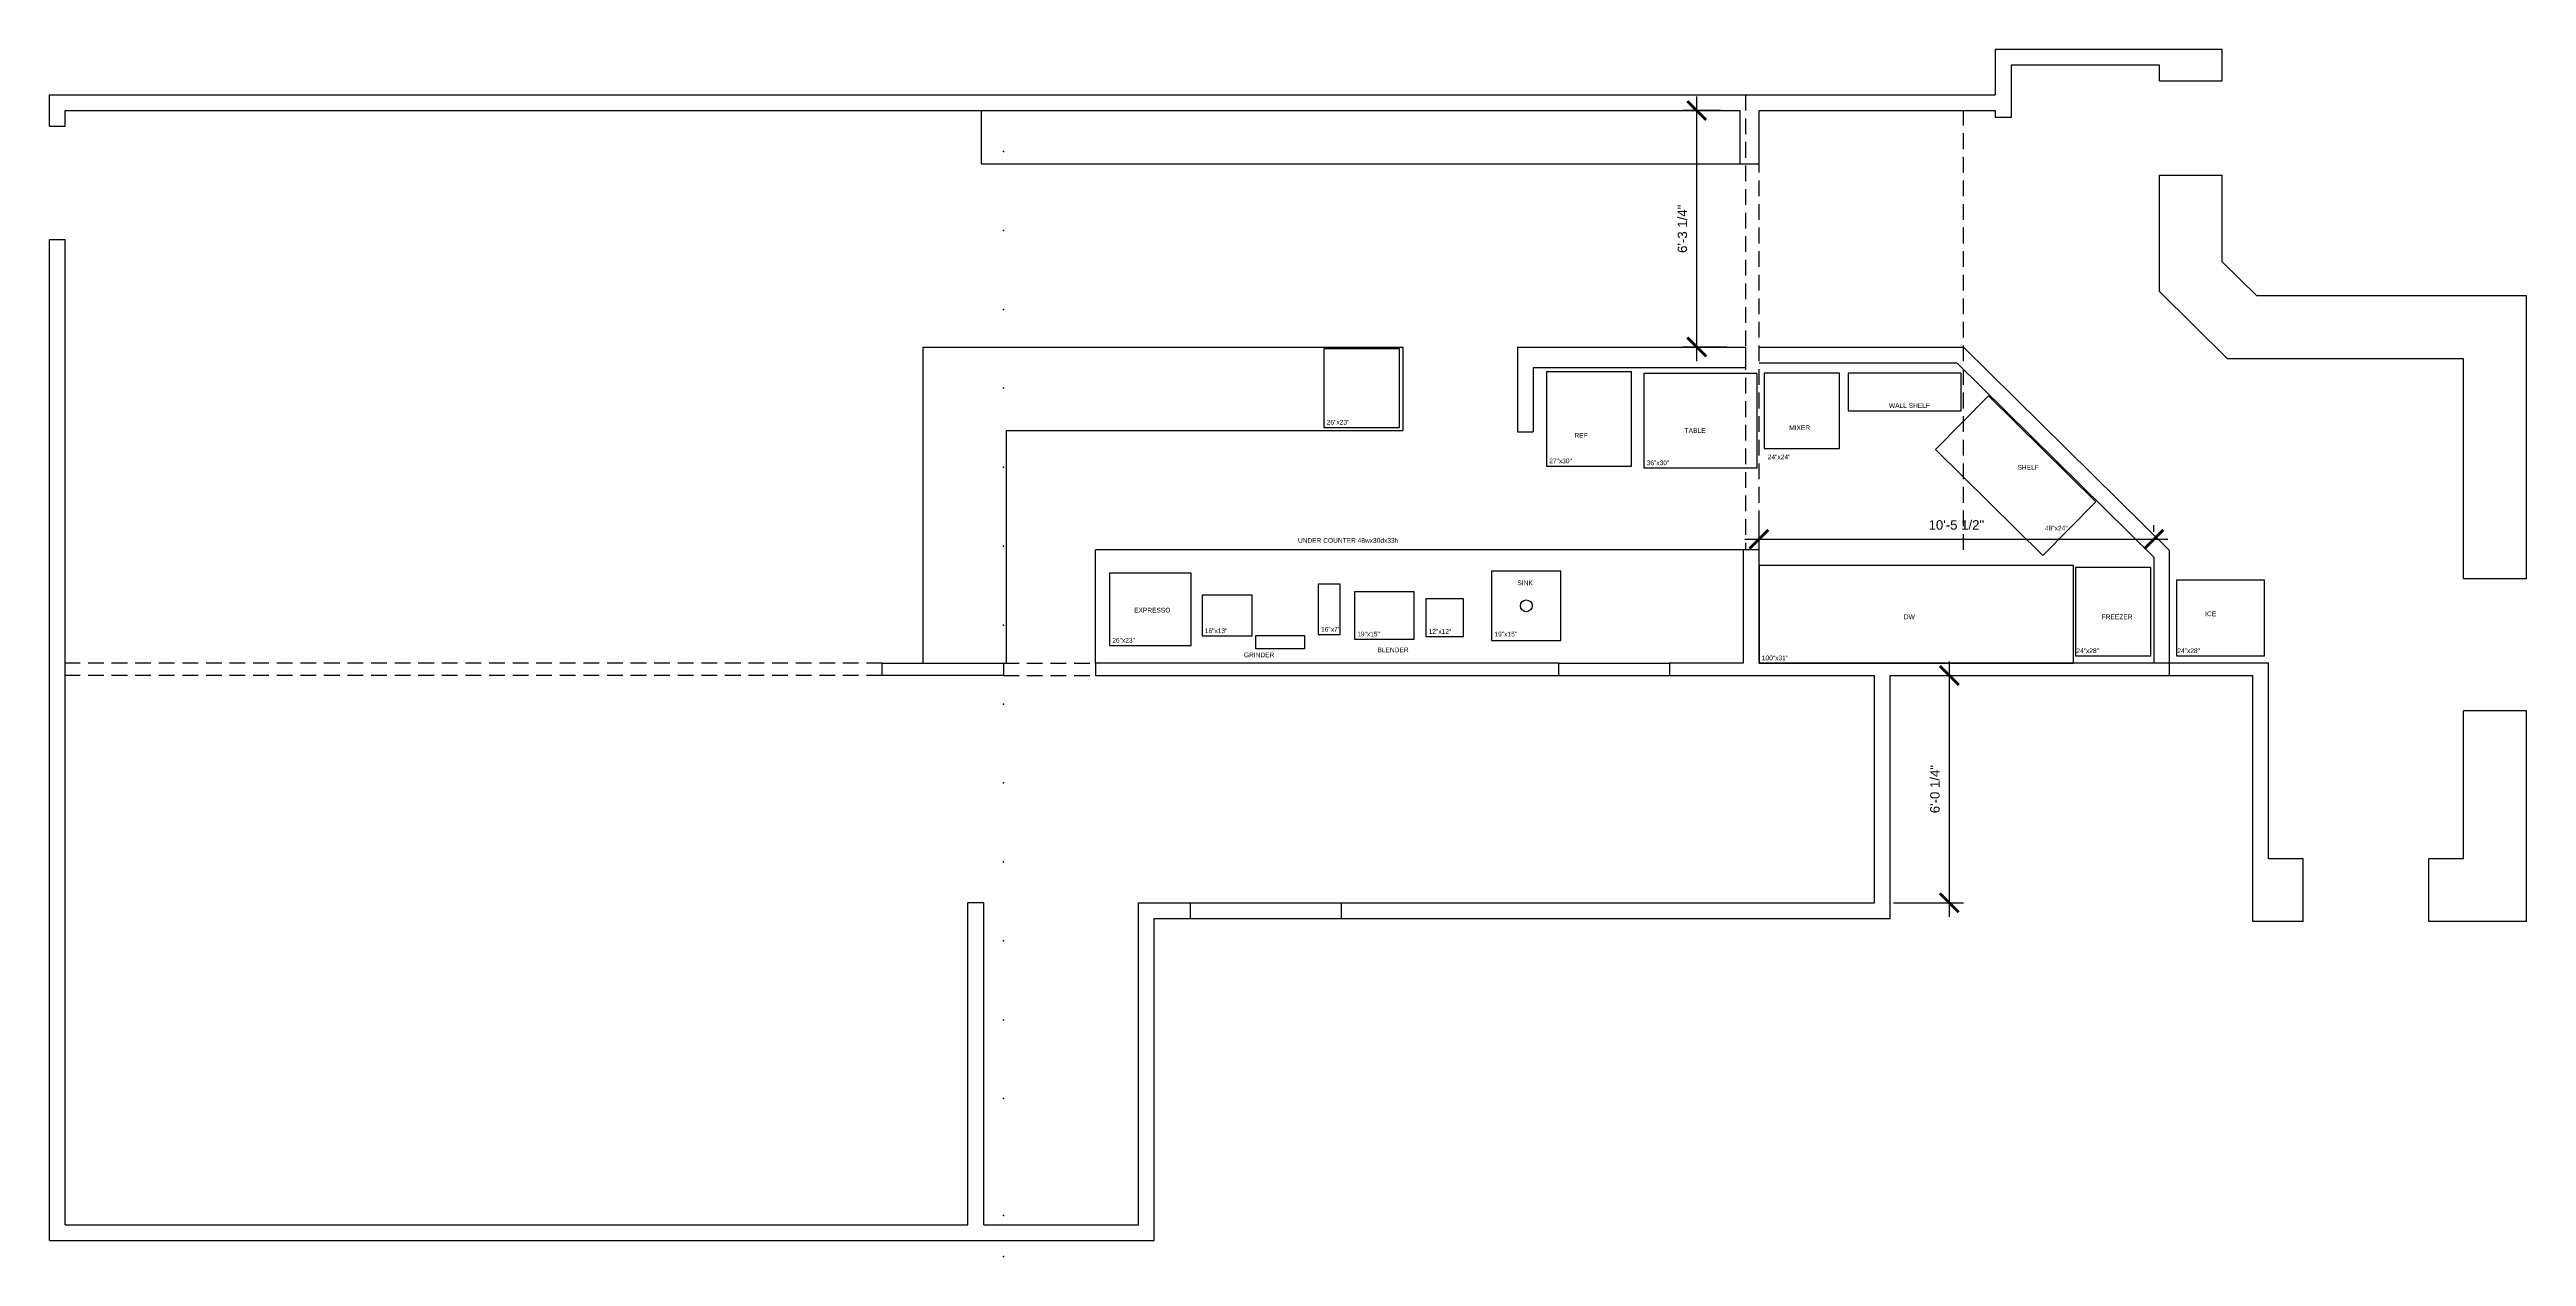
# Model space of a CAD drawing. Header units: inches. Extents: x -5 to 783, y -15 to 369.
import ezdxf

# ---------------------------------------------------------------- set-up
doc = ezdxf.new("R2010")
doc.units = ezdxf.units.IN
doc.header["$LTSCALE"] = 20
doc.linetypes.add('HIDDEN', pattern=[0.375, 0.25, -0.125])
doc.layers.add('furniture', color=51, linetype='Continuous')
doc.styles.get("Standard").update_dxf_attribs({"font": 'arial.ttf'})
doc.dimstyles.new('Arch96', dxfattribs={"dimscale": 96, "dimtxt": 0.03125, "dimasz": 0.0625, "dimexe": 0.046875, "dimexo": 0.0625, "dimgap": 0.03125, "dimtad": 1, "dimtoh": 1, "dimdec": 4, "dimzin": 3, "dimdsep": 46, "dimlunit": 4, "dimtxsty": 'Standard', "dimblk1": 'ARCHTICK', "dimblk2": 'ARCHTICK', "dimsah": 1, "dimcen": 0.1875, "dimdle": 0.046875, "dimclrd": 256, "dimclre": 256, "dimclrt": 256, "dimaunit": 1, "dimadec": 3, "dimazin": 2, "dimtfac": 1, "dimtdec": 4, "dimtmove": 2, "dimatfit": 3, "dimldrblk": 'ARO14', "dimfxl": 1, "dimfrac": 2, "dimlwd": -3, "dimlwe": -3, "dimarcsym": 0})

# ---------------------------------------------------------------- blocks, each defined once
blk = doc.blocks.new('_ARCHTICK')
at = {"linetype": 'ByBlock', "const_width": 0.15}
blk.add_lwpolyline([(-0.5, -0.5), (0.5, 0.5)], dxfattribs=at)
blk = doc.blocks.new('*D16')
at = {"lineweight": -3, "transparency": 16777216}
for p, q in [((598.99, 174.25), (598.99, 93)), ((581.25, 169.75), (603.49, 169.75)), ((581.25, 97.5), (603.49, 97.5))]:
    blk.add_line(p, q, dxfattribs=at)
at = {"layer": 'Defpoints', "color": 0, "transparency": 16777216}
for p in [(575.25, 169.75), (575.25, 97.5), (598.99, 97.5)]:
    blk.add_point(p, dxfattribs=at)
at = {"lineweight": -3, "transparency": 16777216, "xscale": 6, "yscale": 6, "zscale": 6}
for p, rotation in [((598.99, 169.75), 90), ((598.99, 97.5), 270)]:
    blk.add_blockref('_ARCHTICK', p, dxfattribs=dict(at, rotation=rotation))
at = {"transparency": 16777216, "insert": (594.44, 133.63), "char_height": 3, "attachment_point": 5, "rotation": 90}
blk.add_mtext('6\'-0 1/4"', dxfattribs=at)
blk = doc.blocks.new('ARO14')
blk.add_line((0, 0), (-1.02, 0))
at = {"const_width": 0.0625}
blk.add_lwpolyline([(-0.77, 0.47), (0, 0), (-0.77, -0.47)], dxfattribs=at)
blk = doc.blocks.new('*D17')
at = {"lineweight": -3, "transparency": 16777216}
for p, q in [((526.52, 349.5), (514.21, 349.5)), ((518.71, 269.75), (518.71, 354)), ((528.25, 274.25), (514.21, 274.25))]:
    blk.add_line(p, q, dxfattribs=at)
at = {"layer": 'Defpoints', "color": 0, "transparency": 16777216}
for p in [(518.71, 349.5), (532.52, 349.5), (534.25, 274.25)]:
    blk.add_point(p, dxfattribs=at)
at = {"lineweight": -3, "transparency": 16777216, "xscale": 6, "yscale": 6, "zscale": 6}
for p, rotation in [((518.71, 349.5), 90), ((518.71, 274.25), 270)]:
    blk.add_blockref('_ARCHTICK', p, dxfattribs=dict(at, rotation=rotation))
at = {"transparency": 16777216, "insert": (514.15, 311.88), "char_height": 3, "attachment_point": 5, "rotation": 90}
blk.add_mtext('6\'-3 1/4"', dxfattribs=at)
blk = doc.blocks.new('*D18')
at = {"lineweight": -3, "transparency": 16777216}
for p, q in [((534, 213.11), (668.5, 213.11)), ((538.5, 210.75), (538.5, 217.61)), ((664, 215.5), (664, 217.61))]:
    blk.add_line(p, q, dxfattribs=at)
at = {"layer": 'Defpoints', "color": 0, "transparency": 16777216}
for p in [(664, 213.11), (664, 209.5), (538.5, 204.75)]:
    blk.add_point(p, dxfattribs=at)
at = {"lineweight": -3, "transparency": 16777216, "xscale": 6, "yscale": 6, "zscale": 6, "rotation": 180}
blk.add_blockref('_ARCHTICK', (538.5, 213.11), dxfattribs=at)
at = {"lineweight": -3, "transparency": 16777216, "xscale": 6, "yscale": 6, "zscale": 6}
blk.add_blockref('_ARCHTICK', (664, 213.11), dxfattribs=at)
at = {"transparency": 16777216, "insert": (601.25, 217.66), "char_height": 3, "attachment_point": 5}
blk.add_mtext('10\'-5 1/2"', dxfattribs=at)

msp = doc.modelspace()

# ---------------------------------------------------------------- linework, layer by layer
for p, q in [((613.63485, 368.91187), (613.63485, 354.5)), ((685.79269, 368.91187), (613.63485, 368.91187)), ((618.63485, 363.91187), (618.63485, 347.23896)), ((665.79269, 363.91187), (618.63485, 363.91187)), ((665.79269, 358.91187), (665.79269, 363.91187)), ((685.79269, 358.91187), (685.79269, 368.91187)), ((-5, 354.5), (613.63485, 354.5)), ((-5, 344.5), (-5, 354.5)), ((665.79269, 358.91187), (685.79269, 358.91187)), ((0, 349.5), (532.52083, 349.5)), ((0, 344.5), (0, 349.5)), ((532.52083, 332.5), (532.52083, 349.5)), ((538.58542, 332.5), (538.58542, 349.5)), ((538.58542, 349.5), (613.63485, 349.5)), ((613.63485, 349.5), (613.63485, 347.23896)), ((613.63485, 349.5), (613.63485, 347.23896)), ((618.63485, 347.23896), (613.63485, 347.23896)), ((-5, 344.5), (0, 344.5)), ((532.52083, 332.5), (538.58542, 332.5)), ((665.79269, 291.95875), (665.79269, 328.91187)), ((665.79269, 328.91187), (685.79269, 328.91187)), ((685.79269, 301.33056), (685.79269, 328.91187)), ((-5, -10), (-5, 308.5)), ((-5, 308.5), (0, 308.5)), ((0, -5), (0, 308.5)), ((685.79269, 301.33056), (696.7487, 290.5)), ((665.79269, 291.95875), (687.5, 270.5)), ((782.5, 290.5), (696.7487, 290.5)), ((782.5, 200.5), (782.5, 290.5)), ((461.75, 274.25), (461.75, 247.25)), ((461.75, 274.25), (534.25, 274.25)), ((534.25, 274.25), (534.25, 267.75)), ((538.5, 274.25), (603.5, 274.25)), ((538.5, 269.25), (601.44578, 269.25)), ((601.44578, 269.25), (664, 207.41205)), ((603.5, 274.25), (669, 209.5)), ((762.5, 270.5), (687.5, 270.5)), ((762.5, 200.5), (762.5, 270.5)), ((466.75, 267.75), (534.25, 267.75)), ((466.75, 267.75), (466.75, 247.25)), ((461.75, 247.25), (466.75, 247.25)), ((533.5, 209.75), (533.5, 173.75)), ((538.5, 209.75), (533.5, 209.75)), ((538.5, 173.75), (538.5, 209.75)), ((664, 207.41205), (664, 173.75)), ((669, 169.75), (669, 209.5)), ((782.5, 200.5), (762.5, 200.5)), ((327.5, 173.75), (327.5, 169.75)), ((474.75, 173.75), (327.5, 173.75)), ((474.75, 173.75), (474.75, 169.75)), ((474.75, 173.75), (510, 173.75)), ((533.5, 173.75), (510, 173.75)), ((510, 173.75), (510, 169.75)), ((700.5, 173.75), (538.5, 173.75)), ((700.5, 111.5), (700.5, 173.75)), ((327.5, 169.75), (474.75, 169.75)), ((474.75, 169.75), (510, 169.75)), ((510, 169.75), (575.25, 169.75)), ((575.25, 97.5), (575.25, 169.75)), ((580.25, 92.5), (580.25, 169.75)), ((580.25, 169.75), (695.5, 169.75)), ((695.5, 91.5), (695.5, 169.75)), ((762.5, 111.5), (762.5, 158.5)), ((782.5, 158.5), (762.5, 158.5)), ((782.5, 91.5), (782.5, 158.5)), ((711.5, 111.5), (700.5, 111.5)), ((711.5, 91.5), (711.5, 111.5)), ((762.5, 111.5), (751.5, 111.5)), ((751.5, 91.5), (751.5, 111.5)), ((287, -5), (287, 97.5)), ((292, 97.5), (287, 97.5)), ((292, -5), (292, 97.5)), ((341.25, 97.5), (357.75, 97.5)), ((341.25, -5), (341.25, 97.5)), ((357.75, 92.5), (357.75, 97.5)), ((357.75, 97.5), (405.75, 97.5)), ((405.75, 92.5), (405.75, 97.5)), ((405.75, 97.5), (575.25, 97.5)), ((346.25, 92.5), (357.75, 92.5)), ((346.25, -10), (346.25, 92.5)), ((357.75, 92.5), (405.75, 92.5)), ((405.75, 92.5), (580.25, 92.5)), ((711.5, 91.5), (695.5, 91.5)), ((782.5, 91.5), (751.5, 91.5)), ((0, -5), (287, -5)), ((292, -5), (341.25, -5)), ((-5, -10), (346.25, -10))]:
    msp.add_line(p, q)
at = {"linetype": 'HIDDEN'}
for p, q in [((534.25, 354.5), (534.25, 209.75)), ((538.5, 209.75), (538.5, 349.5)), ((603.5, 209.75), (603.5, 349.5)), ((259.75, 173.75), (0, 173.75)), ((298.25, 173.75), (327.5, 173.75)), ((259.75, 169.75), (0, 169.75)), ((298.25, 169.75), (327.5, 169.75))]:
    msp.add_line(p, q, dxfattribs=at)
msp.add_lwpolyline([(259.75, 173.75), (298.25, 173.75), (298.25, 169.75), (259.75, 169.75)], close=True)
for p in [(298.25, 336.45294), (298.25, 311.3458), (298.25, 286.23865), (298.25, 286.23865), (298.25, 261.13151), (298.25, 261.13151), (298.25, 236.02437), (298.25, 236.02437), (298.25, 236.02437), (298.25, 210.91723), (298.25, 210.91723), (298.25, 185.81008), (298.25, 185.81008), (298.25, 160.70294), (298.25, 135.5958), (298.25, 135.5958), (298.25, 110.48865), (298.25, 85.38151), (298.25, 85.38151), (298.25, 60.27437), (298.25, 35.16723), (298.25, 35.16723), (298.25, -2), (298.25, -15.04706)]:
    msp.add_point(p)
at = {"layer": 'furniture'}
for p, q in [((291.28083, 332.5), (291.28083, 349.5)), ((291.28083, 332.5), (538.58542, 332.5)), ((532.52083, 332.5), (538.58542, 332.5)), ((272.75, 173.75), (272.75, 274.25)), ((272.75, 274.25), (425.25, 274.25)), ((425.25, 274.25), (425.25, 247.75)), ((299.25, 173.75), (299.25, 247.75)), ((299.25, 247.75), (425.25, 247.75)), ((533.5, 209.75), (327.5, 209.75)), ((327.5, 173.75), (327.5, 209.75))]:
    msp.add_line(p, q, dxfattribs=at)
for points in [[(400.16645, 248.72012), (424.16645, 248.72012), (424.16645, 273.72012), (400.16645, 273.72012)], [(470.91411, 236.41183), (497.91411, 236.41183), (497.91411, 266.41183), (470.91411, 266.41183)], [(501.8867, 235.79481), (537.8867, 235.79481), (537.8867, 265.79481), (501.8867, 265.79481)], [(540.12857, 242.00353), (564.12857, 242.00353), (564.12857, 266.00353), (540.12857, 266.00353)], [(566.81972, 254.00353), (602.81972, 254.00353), (602.81972, 266.00353), (566.81972, 266.00353)], [(628.75253, 207.93873), (645.61169, 225.01996), (611.44922, 258.73829), (594.59006, 241.65705)], [(331.97731, 179.35341), (357.97731, 179.35341), (357.97731, 202.35341), (331.97731, 202.35341)], [(405.37444, 182.83325), (405.37444, 198.83325), (398.37444, 198.83325), (398.37444, 182.83325)], [(453.5, 180.94911), (475.5, 180.94911), (475.5, 202.94911), (453.5, 202.94911)], [(538.5, 173.75), (638.5, 173.75), (638.5, 204.75), (538.5, 204.75)], [(639.08557, 176.0839), (663.08557, 176.0839), (663.08557, 204.0839), (639.08557, 204.0839)], [(671.19399, 176.07104), (699.19399, 176.07104), (699.19399, 200.07104), (671.19399, 200.07104)], [(361.40895, 182.37599), (377.40895, 182.37599), (377.40895, 195.37599), (361.40895, 195.37599)], [(409.86094, 181.34006), (428.86094, 181.34006), (428.86094, 196.34006), (409.86094, 196.34006)], [(432.57587, 182.15242), (444.57587, 182.15242), (444.57587, 194.15242), (432.57587, 194.15242)], [(378.51992, 182.45798), (394.00429, 182.45798), (394.00429, 178.27805), (378.51992, 178.27805)]]:
    msp.add_lwpolyline(points, close=True, dxfattribs=at)
msp.add_circle((464.5, 191.94911), 1.87909, dxfattribs=at)

# ---------------------------------------------------------------- texts
at = {"layer": 'furniture', "char_height": 1.5, "attachment_point": 1}
for s, width, insert in [('WALL SHELF', 14.7967491, (579.81278, 256.40141)), ('26"x23"', 7.2146084, (401.06279, 251.09671)), ('REF', 7.2146084, (479.84151, 246.8971)), ('TABLE', 7.2146084, (514.84646, 248.46653)), ('MIXER', 7.2146084, (548.10552, 249.33843)), ('27"x30"', 7.2146084, (471.81046, 238.78842)), ('36"x30"', 7.2146084, (502.78305, 238.1714)), ('24"x24"', 7.2146084, (541.27991, 240.05111)), ('SHELF', 7.2146084, (620.67717, 236.74713)), ('UNDER COUNTER 48wx30dx33h', 43.9043512, (391.91857, 213.48504)), ('48"x24"', 7.2146084, (629.42254, 217.41528)), ('SINK', 7.2146084, (461.69498, 200.00138)), ('EXPRESSO', 7.2146084, (339.82798, 191.3147)), ('DW', 7.2146084, (584.55846, 189.18114)), ('FREEZER', 7.2146084, (647.46536, 189.18114)), ('ICE ', 7.2146084, (680.35046, 190.14701)), ('26"x23"', 7.2146084, (332.87365, 181.73)), ('16"x13"', 7.2146084, (362.30529, 184.75258)), ('16"x7"', 7.2146084, (399.27078, 185.20983)), ('19"x15"', 7.2146084, (410.75728, 183.71665)), ('12"x12"', 7.2146084, (433.47221, 184.529)), ('19"x15"', 7.2146084, (454.39634, 183.71665)), ('GRINDER', 7.2146084, (374.73719, 177.07484)), ('BLENDER', 7.2146084, (417.1864, 178.67195)), ('100"x31"', 7.2146084, (539.39634, 176.12659)), ('24"x28"', 7.2146084, (639.39634, 178.41013)), ('24"x28"', 7.2146084, (671.50476, 178.41013))]:
    msp.add_mtext_dynamic_manual_height_columns(s, width=width, gutter_width=12.5, heights=[0], dxfattribs=dict(at, insert=insert))

# ---------------------------------------------------------------- dimensions: what is measured, and where the dimension line sits
for base, p1, p2, picture, middle in [((518.70638, 349.5), (534.25, 274.25), (532.52083, 349.5), '*D17', (514.1542, 311.875)), ((598.9913, 97.5), (575.25, 169.75), (575.25, 97.5), '*D16', (594.44014, 133.625))]:
    dim = msp.add_linear_dim(base=base, p1=p1, p2=p2, angle=90, dimstyle='Arch96')
    dim.commit()
    dim.dimension.update_dxf_attribs({"geometry": picture, "text_midpoint": middle})
dim = msp.add_linear_dim(base=(664, 213.10657), p1=(538.5, 204.75), p2=(664, 209.5), dimstyle='Arch96')
dim.commit()
dim.dimension.update_dxf_attribs({"geometry": '*D18', "text_midpoint": (601.25, 217.65773)})

doc.saveas('drawing.dxf')
